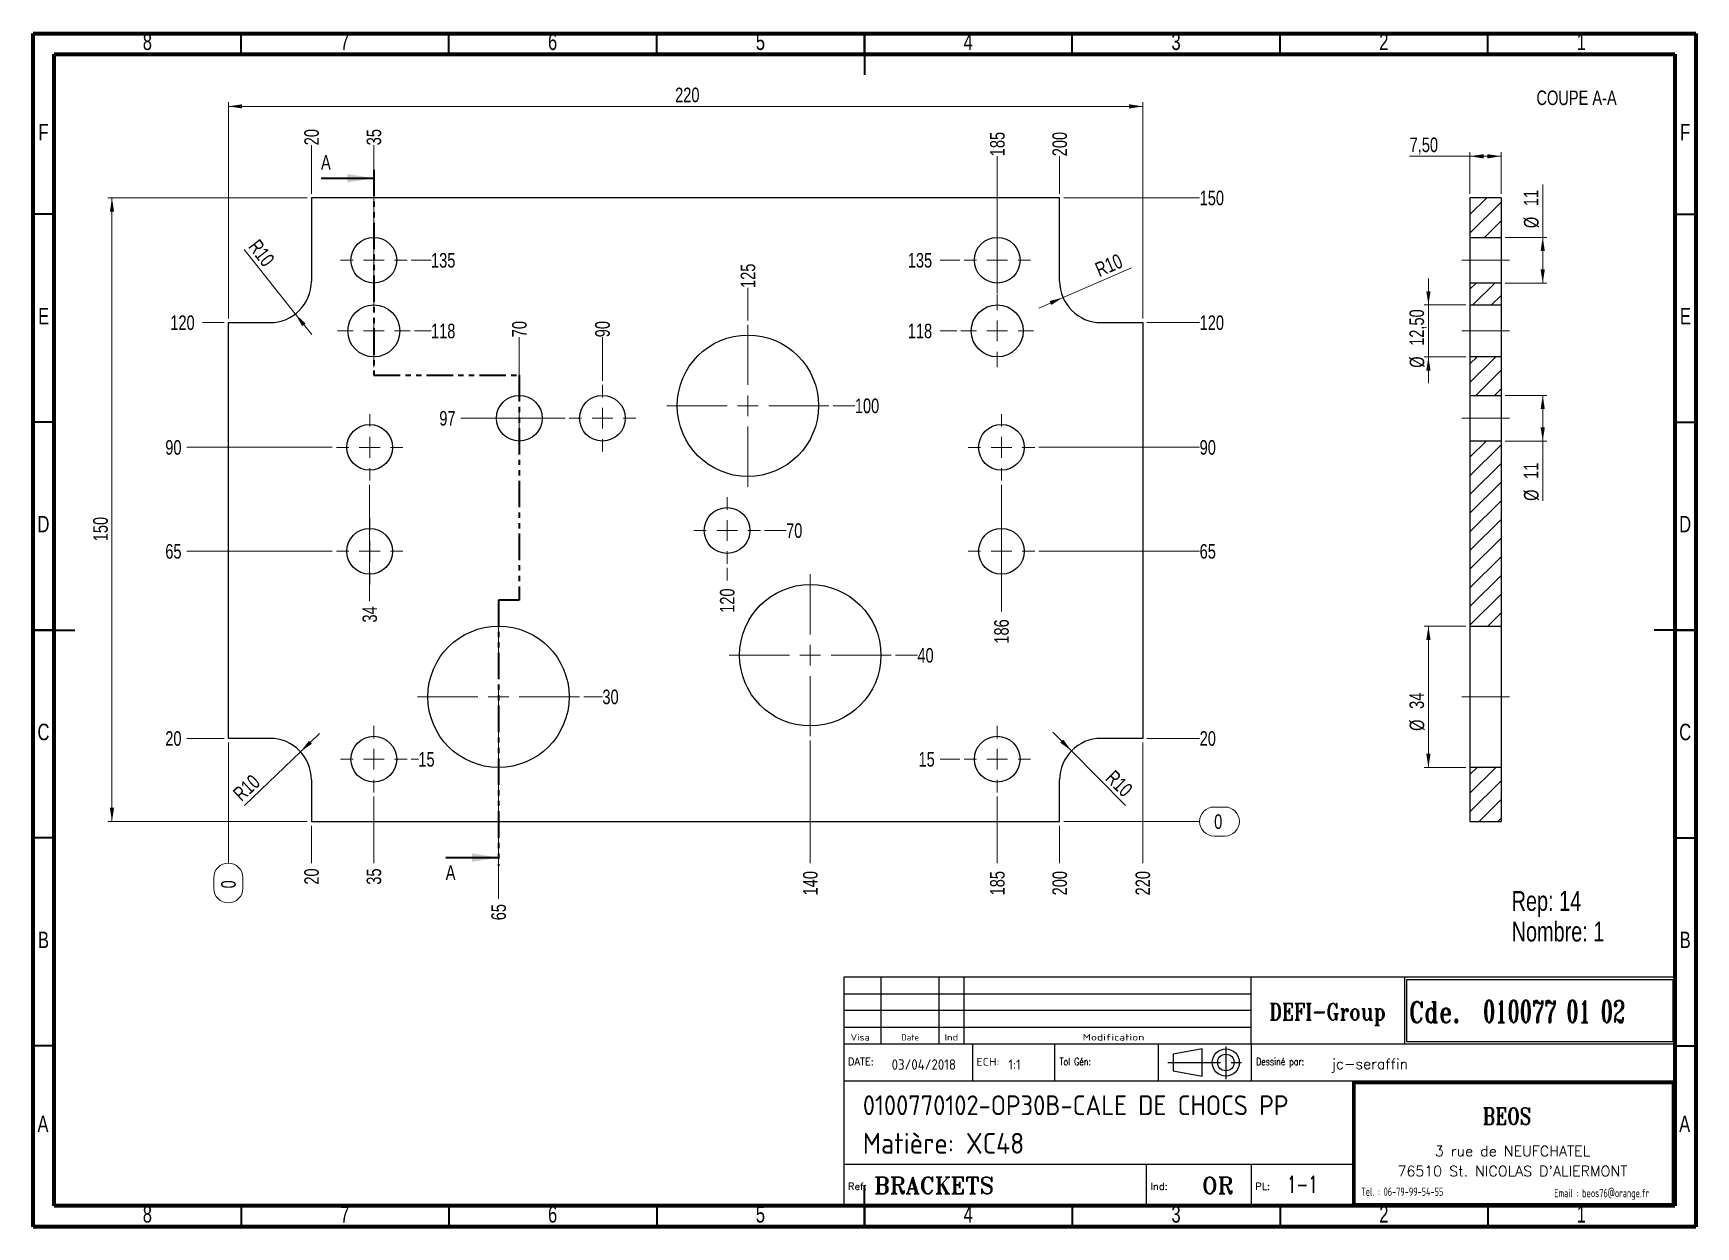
# Model space of a CAD drawing. Header units: millimetres. Extents: x 15 to 415, y 5 to 292.
import ezdxf

# ---------------------------------------------------------------- set-up
doc = ezdxf.new("R2010")
doc.units = ezdxf.units.MM
doc.linetypes.add('CENTERX2', pattern=[20.32, 12.7, -2.54, 2.54, -2.54])
doc.linetypes.add('PHANTOM', pattern=[12.7, 6.35, -1.27, 1.27, -1.27, 1.27, -1.27])
doc.layers.add('DIMENSIONS', color=176, linetype='Continuous')
doc.styles.add('SLDTEXTSTYLE0', font='TXT', dxfattribs={"width": 0.75})
doc.styles.add('SLDTEXTSTYLE1', font='ISOCP')
doc.styles.add('SLDTEXTSTYLE10', font='ISOCP', dxfattribs={"width": 1.147311})
doc.styles.add('SLDTEXTSTYLE11', font='ISOCP', dxfattribs={"width": 1.385904})
doc.styles.add('SLDTEXTSTYLE12', font='ISOCP', dxfattribs={"width": 1.246461})
doc.styles.add('SLDTEXTSTYLE13', font='ROMAND')
doc.styles.add('SLDTEXTSTYLE2', font='ROMANT', dxfattribs={"width": 0.8})
doc.styles.add('SLDTEXTSTYLE3', font='ISOCP', dxfattribs={"width": 0.8})
doc.styles.add('SLDTEXTSTYLE4', font='ROMANS', dxfattribs={"width": 0.8})
doc.styles.add('SLDTEXTSTYLE5', font='ROMANT')
doc.styles.add('SLDTEXTSTYLE6', font='ROMANS')
doc.styles.add('SLDTEXTSTYLE7', font='ROMANT', dxfattribs={"width": 0.65})
doc.styles.add('SLDTEXTSTYLE8', font='ISOCP', dxfattribs={"width": 1.446157})
doc.styles.add('SLDTEXTSTYLE9', font='ISOCP', dxfattribs={"width": 1.294402})
doc.dimstyles.new('SLDDIMSTYLE0', dxfattribs={"dimtxt": 3.5, "dimasz": 3.302, "dimexe": 0, "dimexo": 0.0625, "dimgap": 0.875, "dimtad": 0, "dimtih": 1, "dimtoh": 1, "dimdec": 0, "dimrnd": 1e-09, "dimdsep": 46, "dimtxsty": 'SLDTEXTSTYLE0', "dimblk1": 'NONE', "dimblk2": 'NONE', "dimsah": 1, "dimcen": 0.09, "dimadec": 0, "dimazin": 2, "dimtfac": 1, "dimtdec": 0, "dimtofl": 0, "dimtmove": 0, "dimatfit": 3, "dimldrblk": 'NONE', "dimfxl": 1, "dimfrac": 2, "dimtolj": 1, "dimtzin": 12, "dimarcsym": 0})
doc.dimstyles.new('SLDDIMSTYLE1', dxfattribs={"dimtxt": 3.5, "dimasz": 3.302, "dimexe": 0, "dimexo": 0.0625, "dimgap": 0.875, "dimtad": 0, "dimtih": 1, "dimtoh": 1, "dimrnd": 1e-09, "dimzin": 12, "dimdsep": 46, "dimtxsty": 'SLDTEXTSTYLE0', "dimblk1": 'NONE', "dimblk2": 'NONE', "dimsah": 1, "dimcen": 0.09, "dimadec": 0, "dimazin": 3, "dimtfac": 1, "dimtofl": 0, "dimtmove": 0, "dimatfit": 3, "dimldrblk": 'NONE', "dimfxl": 1, "dimfrac": 2, "dimtolj": 1, "dimtzin": 12, "dimarcsym": 0})
doc.dimstyles.new('SLDDIMSTYLE2', dxfattribs={"dimtxt": 3.5, "dimasz": 3.302, "dimexe": 0, "dimexo": 0.0625, "dimgap": 0.875, "dimtad": 1, "dimrnd": 1e-09, "dimzin": 12, "dimdsep": 46, "dimtxsty": 'SLDTEXTSTYLE0', "dimsah": 1, "dimcen": 0.09, "dimadec": 0, "dimazin": 3, "dimtfac": 1, "dimtofl": 0, "dimtmove": 0, "dimatfit": 3, "dimfxl": 1, "dimfrac": 2, "dimtolj": 1, "dimtzin": 12, "dimarcsym": 0})
doc.dimstyles.new('SLDDIMSTYLE3', dxfattribs={"dimtxt": 3.5, "dimasz": 3.302, "dimexe": 0, "dimexo": 0.0625, "dimgap": 0.875, "dimtad": 1, "dimrnd": 1e-09, "dimzin": 12, "dimdsep": 46, "dimtxsty": 'SLDTEXTSTYLE0', "dimsah": 1, "dimcen": 0, "dimadec": 0, "dimazin": 3, "dimtfac": 1, "dimtofl": 0, "dimtmove": 1, "dimatfit": 3, "dimfxl": 1, "dimfrac": 2, "dimtolj": 1, "dimtzin": 12, "dimarcsym": 0})
doc.dimstyles.new('SLDDIMSTYLE4', dxfattribs={"dimtxt": 3.5, "dimasz": 3.302, "dimexe": 0, "dimexo": 0.0625, "dimgap": 0.875, "dimtad": 1, "dimrnd": 1e-09, "dimzin": 12, "dimdsep": 46, "dimtxsty": 'SLDTEXTSTYLE0', "dimsah": 1, "dimcen": 0.09, "dimadec": 0, "dimazin": 3, "dimtfac": 1, "dimtmove": 0, "dimatfit": 0, "dimfxl": 1, "dimfrac": 2, "dimtolj": 1, "dimtzin": 12, "dimarcsym": 0})

msp = doc.modelspace()

# ---------------------------------------------------------------- texts
at = {"color": 7, "linetype": 'Continuous', "lineweight": 0, "attachment_point": 2, "style": 'SLDTEXTSTYLE0'}
for s, insert, char_height in [('8', (42.46, 291.973), 3.969), ('6', (139.96, 291.973), 3.969), ('3', (289.96, 291.973), 3.969), ('2', (339.96, 291.973), 3.969), ('7', (89.96, 291.973), 3.969), ('5', (189.96, 291.973), 3.969), ('4', (239.96, 291.973), 3.969), ('1', (387.46, 291.973), 3.969), ('COUPE A-A', (386.329, 278.26), 3.5), ('F', (17.458, 270.223), 3.969), ('F', (412.458, 270.223), 3.969), ('E', (17.508, 225.973), 3.969), ('E', (412.508, 225.973), 3.969), ('D', (17.453, 175.973), 3.969), ('D', (412.453, 175.973), 3.969), ('C', (17.459, 125.973), 3.969), ('C', (412.459, 125.973), 3.969), ('B', (17.471, 75.973), 3.969), ('B', (412.471, 75.973), 3.969), ('A', (17.34, 31.723), 3.969), ('A', (412.34, 31.723), 3.969), ('8', (42.46, 9.973), 3.969), ('7', (89.96, 9.973), 3.969), ('6', (139.96, 9.973), 3.969), ('5', (189.96, 9.973), 3.969), ('4', (239.96, 9.973), 3.969), ('3', (289.96, 9.973), 3.969), ('2', (339.96, 9.973), 3.969), ('1', (387.46, 9.973), 3.969)]:
    msp.add_mtext(s, dxfattribs=dict(at, insert=insert, char_height=char_height))
at = {"color": 7, "linetype": 'Continuous', "char_height": 3.5, "attachment_point": 1, "style": 'SLDTEXTSTYLE0'}
for insert in [(84.244, 262.726), (114.244, 91.922)]:
    msp.add_mtext('A', dxfattribs=dict(at, insert=insert))
at = {"layer": 'DIMENSIONS'}
for s, insert, char_height, attachment_point, style in [('DEFI-Group', (326.42, 58.701), 4, 2, 'SLDTEXTSTYLE2'), ('Cde.', (346, 59.126), 5, 1, 'SLDTEXTSTYLE2'), ('010077 01 02', (363.81, 59.44), 5.29167, 1, 'SLDTEXTSTYLE7'), ('Visa', (211.655, 51.348), 1.5671, 1, 'SLDTEXTSTYLE12'), ('Date', (223.824, 51.283), 1.4924, 1, 'SLDTEXTSTYLE10'), ('Ind', (234.254, 51.283), 1.4924, 1, 'SLDTEXTSTYLE11'), ('Modification', (267.489, 51.348), 1.56705, 1, 'SLDTEXTSTYLE8'), ('DATE:', (211.034, 45.598), 1.7277, 1, 'SLDTEXTSTYLE6'), ('03/04/2018', (221.533, 45.253), 2.5, 1, 'SLDTEXTSTYLE1'), ('ECH:', (241.911, 45.56), 1.8141, 1, 'SLDTEXTSTYLE9'), ('1:1', (249.62, 45.24), 2.5, 1, 'SLDTEXTSTYLE1'), ('Tol Gén:', (261.952, 45.598), 1.7277, 1, 'SLDTEXTSTYLE4'), ('Dessiné par:', (309.221, 45.598), 1.72768, 1, 'SLDTEXTSTYLE4'), ('jc-seraffin', (327.355, 45.42), 2.5, 1, 'SLDTEXTSTYLE5'), ('0100770102-OP30B-CALE DE CHOCS PP', (214.603, 36.596), 4.7625, 1, 'SLDTEXTSTYLE1'), ('BEOS', (369.571, 33.595), 4, 2, 'SLDTEXTSTYLE2'), ('Matière: XC48', (214.603, 27.564), 5, 1, 'SLDTEXTSTYLE1'), ('3 rue de NEUFCHATEL', (370.909, 24.448), 2.5, 2, 'SLDTEXTSTYLE13'), ('BRACKETS', (217.337, 16.951), 4, 1, 'SLDTEXTSTYLE5'), ('OR', (296.194, 16.951), 4, 1, 'SLDTEXTSTYLE5'), ('1-1', (316.651, 17.173), 4, 1, 'SLDTEXTSTYLE7'), ("76510 St. NICOLAS D'ALIERMONT", (370.903, 19.623), 2.5, 2, 'SLDTEXTSTYLE13'), ('Ref:', (211.034, 15.598), 1.7277, 1, 'SLDTEXTSTYLE6'), ('Ind:', (283.826, 15.598), 1.7277, 1, 'SLDTEXTSTYLE6'), ('PL:', (309.034, 15.598), 1.7277, 1, 'SLDTEXTSTYLE6'), ('Tel. : 06-79-99-54-55', (344.36, 14.429), 2, 2, 'SLDTEXTSTYLE3'), ('Email : beos76@orange.fr', (392.372, 14.097), 2, 2, 'SLDTEXTSTYLE3')]:
    msp.add_mtext(s, dxfattribs=dict(at, insert=insert, char_height=char_height, attachment_point=attachment_point, style=style))

# ---------------------------------------------------------------- blocks, each defined once
blk = doc.blocks.new('SW_NOTE_0')
at = {"color": 0, "linetype": 'Continuous', "lineweight": 0, "char_height": 4.763, "attachment_point": 1, "style": 'SLDTEXTSTYLE0'}
for s, insert in [('Rep: 14', (0, 6.14)), ('Nombre: 1', (0, -1.21))]:
    blk.add_mtext(s, dxfattribs=dict(at, insert=insert))
blk = doc.blocks.new('_D')
at = {"color": 7, "linetype": 'Continuous', "lineweight": 18}
for p, q in [((61.94, 121.45), (61.94, 92.45)), ((58.46, 86.37), (58.46, 88.96)), ((65.43, 88.96), (65.43, 86.37))]:
    blk.add_line(p, q, dxfattribs=at)
for centre, start, end in [((61.94, 88.96), 0, 180), ((61.94, 86.37), 180, 0)]:
    blk.add_arc(centre, 3.49, start, end, dxfattribs=at)
at = {"color": 7, "linetype": 'Continuous', "lineweight": 18, "insert": (60.21, 86.37), "char_height": 3.5, "attachment_point": 1, "rotation": 90, "style": 'SLDTEXTSTYLE0'}
blk.add_mtext('0', dxfattribs=at)
blk = doc.blocks.new('_None')
blk = doc.blocks.new('_D_1')
at = {"color": 7, "linetype": 'Continuous', "lineweight": 18}
blk.add_line((81.94, 253.45), (81.94, 265.09), dxfattribs=at)
at = {"color": 7, "linetype": 'Continuous', "lineweight": 18, "insert": (80.21, 265.09), "char_height": 3.5, "attachment_point": 1, "rotation": 90, "style": 'SLDTEXTSTYLE0'}
blk.add_mtext('20', dxfattribs=at)
blk = doc.blocks.new('_D_2')
at = {"color": 7, "linetype": 'Continuous', "lineweight": 18}
blk.add_line((81.94, 101.45), (81.94, 92.45), dxfattribs=at)
at = {"color": 7, "linetype": 'Continuous', "lineweight": 18, "insert": (80.21, 87.27), "char_height": 3.5, "attachment_point": 1, "rotation": 90, "style": 'SLDTEXTSTYLE0'}
blk.add_mtext('20', dxfattribs=at)
blk = doc.blocks.new('_D_3')
at = {"color": 7, "linetype": 'Continuous', "lineweight": 18}
blk.add_line((95.94, 183.45), (95.94, 155.47), dxfattribs=at)
at = {"color": 7, "linetype": 'Continuous', "lineweight": 18, "insert": (94.21, 150.3), "char_height": 3.5, "attachment_point": 1, "rotation": 90, "style": 'SLDTEXTSTYLE0'}
blk.add_mtext('34', dxfattribs=at)
blk = doc.blocks.new('_D_4')
at = {"color": 7, "linetype": 'Continuous', "lineweight": 18}
blk.add_line((96.94, 108.45), (96.94, 92.45), dxfattribs=at)
at = {"color": 7, "linetype": 'Continuous', "lineweight": 18, "insert": (95.21, 87.27), "char_height": 3.5, "attachment_point": 1, "rotation": 90, "style": 'SLDTEXTSTYLE0'}
blk.add_mtext('35', dxfattribs=at)
blk = doc.blocks.new('_D_5')
at = {"color": 7, "linetype": 'Continuous', "lineweight": 18}
blk.add_line((96.94, 230.2), (96.94, 265.09), dxfattribs=at)
at = {"color": 7, "linetype": 'Continuous', "lineweight": 18, "insert": (95.21, 265.09), "char_height": 3.5, "attachment_point": 1, "rotation": 90, "style": 'SLDTEXTSTYLE0'}
blk.add_mtext('35', dxfattribs=at)
blk = doc.blocks.new('_D_6')
at = {"color": 7, "linetype": 'Continuous', "lineweight": 18}
blk.add_line((126.94, 111.95), (126.94, 83.87), dxfattribs=at)
at = {"color": 7, "linetype": 'Continuous', "lineweight": 18, "insert": (125.21, 78.7), "char_height": 3.5, "attachment_point": 1, "rotation": 90, "style": 'SLDTEXTSTYLE0'}
blk.add_mtext('65', dxfattribs=at)
blk = doc.blocks.new('_D_7')
at = {"color": 7, "linetype": 'Continuous', "lineweight": 18}
blk.add_line((131.94, 208.45), (131.94, 218.92), dxfattribs=at)
at = {"color": 7, "linetype": 'Continuous', "lineweight": 18, "insert": (130.21, 218.92), "char_height": 3.5, "attachment_point": 1, "rotation": 90, "style": 'SLDTEXTSTYLE0'}
blk.add_mtext('70', dxfattribs=at)
blk = doc.blocks.new('_D_8')
at = {"color": 7, "linetype": 'Continuous', "lineweight": 18}
blk.add_line((151.94, 208.45), (151.94, 218.92), dxfattribs=at)
at = {"color": 7, "linetype": 'Continuous', "lineweight": 18, "insert": (150.21, 218.92), "char_height": 3.5, "attachment_point": 1, "rotation": 90, "style": 'SLDTEXTSTYLE0'}
blk.add_mtext('90', dxfattribs=at)
blk = doc.blocks.new('_D_9')
at = {"color": 7, "linetype": 'Continuous', "lineweight": 18}
blk.add_line((181.94, 163.45), (181.94, 160.41), dxfattribs=at)
at = {"color": 7, "linetype": 'Continuous', "lineweight": 18, "insert": (180.21, 152.65), "char_height": 3.5, "attachment_point": 1, "rotation": 90, "style": 'SLDTEXTSTYLE0'}
blk.add_mtext('120', dxfattribs=at)
blk = doc.blocks.new('_D_10')
at = {"color": 7, "linetype": 'Continuous', "lineweight": 18}
blk.add_line((186.94, 222.95), (186.94, 230.77), dxfattribs=at)
at = {"color": 7, "linetype": 'Continuous', "lineweight": 18, "insert": (185.21, 230.77), "char_height": 3.5, "attachment_point": 1, "rotation": 90, "style": 'SLDTEXTSTYLE0'}
blk.add_mtext('125', dxfattribs=at)
blk = doc.blocks.new('_D_11')
at = {"color": 7, "linetype": 'Continuous', "lineweight": 18}
blk.add_line((201.94, 121.95), (201.94, 92.45), dxfattribs=at)
at = {"color": 7, "linetype": 'Continuous', "lineweight": 18, "insert": (200.21, 84.69), "char_height": 3.5, "attachment_point": 1, "rotation": 90, "style": 'SLDTEXTSTYLE0'}
blk.add_mtext('140', dxfattribs=at)
blk = doc.blocks.new('_D_12')
at = {"color": 7, "linetype": 'Continuous', "lineweight": 18}
blk.add_line((246.94, 108.45), (246.94, 92.45), dxfattribs=at)
at = {"color": 7, "linetype": 'Continuous', "lineweight": 18, "insert": (245.21, 84.69), "char_height": 3.5, "attachment_point": 1, "rotation": 90, "style": 'SLDTEXTSTYLE0'}
blk.add_mtext('185', dxfattribs=at)
blk = doc.blocks.new('_D_13')
at = {"color": 7, "linetype": 'Continuous', "lineweight": 18}
blk.add_line((246.94, 230.2), (246.94, 262.45), dxfattribs=at)
at = {"color": 7, "linetype": 'Continuous', "lineweight": 18, "insert": (245.21, 262.45), "char_height": 3.5, "attachment_point": 1, "rotation": 90, "style": 'SLDTEXTSTYLE0'}
blk.add_mtext('185', dxfattribs=at)
blk = doc.blocks.new('_D_14')
at = {"color": 7, "linetype": 'Continuous', "lineweight": 18}
blk.add_line((247.94, 183.45), (247.94, 153), dxfattribs=at)
at = {"color": 7, "linetype": 'Continuous', "lineweight": 18, "insert": (246.21, 145.24), "char_height": 3.5, "attachment_point": 1, "rotation": 90, "style": 'SLDTEXTSTYLE0'}
blk.add_mtext('186', dxfattribs=at)
blk = doc.blocks.new('_D_15')
at = {"color": 7, "linetype": 'Continuous', "lineweight": 18}
blk.add_line((261.94, 101.45), (261.94, 92.45), dxfattribs=at)
at = {"color": 7, "linetype": 'Continuous', "lineweight": 18, "insert": (260.21, 84.69), "char_height": 3.5, "attachment_point": 1, "rotation": 90, "style": 'SLDTEXTSTYLE0'}
blk.add_mtext('200', dxfattribs=at)
blk = doc.blocks.new('_D_16')
at = {"color": 7, "linetype": 'Continuous', "lineweight": 18}
blk.add_line((261.94, 253.45), (261.94, 262.45), dxfattribs=at)
at = {"color": 7, "linetype": 'Continuous', "lineweight": 18, "insert": (260.21, 262.45), "char_height": 3.5, "attachment_point": 1, "rotation": 90, "style": 'SLDTEXTSTYLE0'}
blk.add_mtext('200', dxfattribs=at)
blk = doc.blocks.new('_D_17')
at = {"color": 7, "linetype": 'Continuous', "lineweight": 18}
blk.add_line((281.94, 121.45), (281.94, 92.45), dxfattribs=at)
at = {"color": 7, "linetype": 'Continuous', "lineweight": 18, "insert": (280.21, 84.69), "char_height": 3.5, "attachment_point": 1, "rotation": 90, "style": 'SLDTEXTSTYLE0'}
blk.add_mtext('220', dxfattribs=at)
blk = doc.blocks.new('_D_18')
at = {"color": 7, "linetype": 'Continuous', "lineweight": 18}
for p, q in [((299.13, 105.93), (301.71, 105.93)), ((262.94, 102.45), (295.64, 102.45)), ((301.71, 98.96), (299.13, 98.96))]:
    blk.add_line(p, q, dxfattribs=at)
for centre, start, end in [((299.13, 102.45), 90, 270), ((301.71, 102.45), 270, 90)]:
    blk.add_arc(centre, 3.49, start, end, dxfattribs=at)
at = {"color": 7, "linetype": 'Continuous', "lineweight": 18, "insert": (299.13, 104.18), "char_height": 3.5, "attachment_point": 1, "style": 'SLDTEXTSTYLE0'}
blk.add_mtext('0', dxfattribs=at)
blk = doc.blocks.new('_D_19')
at = {"color": 7, "linetype": 'Continuous', "lineweight": 18}
blk.add_line((105.94, 117.45), (107.66, 117.45), dxfattribs=at)
at = {"color": 7, "linetype": 'Continuous', "lineweight": 18, "insert": (107.66, 119.18), "char_height": 3.5, "attachment_point": 1, "style": 'SLDTEXTSTYLE0'}
blk.add_mtext('15', dxfattribs=at)
blk = doc.blocks.new('_D_20')
at = {"color": 7, "linetype": 'Continuous', "lineweight": 18}
blk.add_line((237.94, 117.45), (233.17, 117.45), dxfattribs=at)
at = {"color": 7, "linetype": 'Continuous', "lineweight": 18, "insert": (228, 119.18), "char_height": 3.5, "attachment_point": 1, "style": 'SLDTEXTSTYLE0'}
blk.add_mtext('15', dxfattribs=at)
blk = doc.blocks.new('_D_21')
at = {"color": 7, "linetype": 'Continuous', "lineweight": 18}
blk.add_line((147.44, 132.45), (151.94, 132.45), dxfattribs=at)
at = {"color": 7, "linetype": 'Continuous', "lineweight": 18, "insert": (151.94, 134.18), "char_height": 3.5, "attachment_point": 1, "style": 'SLDTEXTSTYLE0'}
blk.add_mtext('30', dxfattribs=at)
blk = doc.blocks.new('_D_22')
at = {"color": 7, "linetype": 'Continuous', "lineweight": 18}
blk.add_line((60.94, 122.45), (51.94, 122.45), dxfattribs=at)
at = {"color": 7, "linetype": 'Continuous', "lineweight": 18, "insert": (46.77, 124.18), "char_height": 3.5, "attachment_point": 1, "style": 'SLDTEXTSTYLE0'}
blk.add_mtext('20', dxfattribs=at)
blk = doc.blocks.new('_D_23')
at = {"color": 7, "linetype": 'Continuous', "lineweight": 18}
blk.add_line((282.94, 122.45), (295.64, 122.45), dxfattribs=at)
at = {"color": 7, "linetype": 'Continuous', "lineweight": 18, "insert": (295.64, 124.18), "char_height": 3.5, "attachment_point": 1, "style": 'SLDTEXTSTYLE0'}
blk.add_mtext('20', dxfattribs=at)
blk = doc.blocks.new('_D_24')
at = {"color": 7, "linetype": 'Continuous', "lineweight": 18}
blk.add_line((222.44, 142.45), (227.74, 142.45), dxfattribs=at)
at = {"color": 7, "linetype": 'Continuous', "lineweight": 18, "insert": (227.74, 144.18), "char_height": 3.5, "attachment_point": 1, "style": 'SLDTEXTSTYLE0'}
blk.add_mtext('40', dxfattribs=at)
blk = doc.blocks.new('_D_25')
at = {"color": 7, "linetype": 'Continuous', "lineweight": 18}
blk.add_line((86.94, 167.45), (51.94, 167.45), dxfattribs=at)
at = {"color": 7, "linetype": 'Continuous', "lineweight": 18, "insert": (46.77, 169.18), "char_height": 3.5, "attachment_point": 1, "style": 'SLDTEXTSTYLE0'}
blk.add_mtext('65', dxfattribs=at)
blk = doc.blocks.new('_D_26')
at = {"color": 7, "linetype": 'Continuous', "lineweight": 18}
blk.add_line((256.94, 167.45), (295.64, 167.45), dxfattribs=at)
at = {"color": 7, "linetype": 'Continuous', "lineweight": 18, "insert": (295.64, 169.18), "char_height": 3.5, "attachment_point": 1, "style": 'SLDTEXTSTYLE0'}
blk.add_mtext('65', dxfattribs=at)
blk = doc.blocks.new('_D_27')
at = {"color": 7, "linetype": 'Continuous', "lineweight": 18}
blk.add_line((190.94, 172.45), (196.14, 172.45), dxfattribs=at)
at = {"color": 7, "linetype": 'Continuous', "lineweight": 18, "insert": (196.14, 174.18), "char_height": 3.5, "attachment_point": 1, "style": 'SLDTEXTSTYLE0'}
blk.add_mtext('70', dxfattribs=at)
blk = doc.blocks.new('_D_28')
at = {"color": 7, "linetype": 'Continuous', "lineweight": 18}
blk.add_line((86.94, 192.45), (51.94, 192.45), dxfattribs=at)
at = {"color": 7, "linetype": 'Continuous', "lineweight": 18, "insert": (46.77, 194.18), "char_height": 3.5, "attachment_point": 1, "style": 'SLDTEXTSTYLE0'}
blk.add_mtext('90', dxfattribs=at)
blk = doc.blocks.new('_D_29')
at = {"color": 7, "linetype": 'Continuous', "lineweight": 18}
blk.add_line((256.94, 192.45), (295.64, 192.45), dxfattribs=at)
at = {"color": 7, "linetype": 'Continuous', "lineweight": 18, "insert": (295.64, 194.18), "char_height": 3.5, "attachment_point": 1, "style": 'SLDTEXTSTYLE0'}
blk.add_mtext('90', dxfattribs=at)
blk = doc.blocks.new('_D_30')
at = {"color": 7, "linetype": 'Continuous', "lineweight": 18}
blk.add_line((142.94, 199.45), (117.87, 199.45), dxfattribs=at)
at = {"color": 7, "linetype": 'Continuous', "lineweight": 18, "insert": (112.7, 201.18), "char_height": 3.5, "attachment_point": 1, "style": 'SLDTEXTSTYLE0'}
blk.add_mtext('97', dxfattribs=at)
blk = doc.blocks.new('_D_31')
at = {"color": 7, "linetype": 'Continuous', "lineweight": 18}
blk.add_line((207.44, 202.45), (212.68, 202.45), dxfattribs=at)
at = {"color": 7, "linetype": 'Continuous', "lineweight": 18, "insert": (212.68, 204.18), "char_height": 3.5, "attachment_point": 1, "style": 'SLDTEXTSTYLE0'}
blk.add_mtext('100', dxfattribs=at)
blk = doc.blocks.new('_D_32')
at = {"color": 7, "linetype": 'Continuous', "lineweight": 18}
blk.add_line((106.69, 220.45), (110.71, 220.45), dxfattribs=at)
at = {"color": 7, "linetype": 'Continuous', "lineweight": 18, "insert": (110.71, 222.18), "char_height": 3.5, "attachment_point": 1, "style": 'SLDTEXTSTYLE0'}
blk.add_mtext('118', dxfattribs=at)
blk = doc.blocks.new('_D_33')
at = {"color": 7, "linetype": 'Continuous', "lineweight": 18}
blk.add_line((237.19, 220.45), (233.17, 220.45), dxfattribs=at)
at = {"color": 7, "linetype": 'Continuous', "lineweight": 18, "insert": (225.42, 222.18), "char_height": 3.5, "attachment_point": 1, "style": 'SLDTEXTSTYLE0'}
blk.add_mtext('118', dxfattribs=at)
blk = doc.blocks.new('_D_34')
at = {"color": 7, "linetype": 'Continuous', "lineweight": 18}
blk.add_line((282.94, 222.45), (295.64, 222.45), dxfattribs=at)
at = {"color": 7, "linetype": 'Continuous', "lineweight": 18, "insert": (295.64, 224.18), "char_height": 3.5, "attachment_point": 1, "style": 'SLDTEXTSTYLE0'}
blk.add_mtext('120', dxfattribs=at)
blk = doc.blocks.new('_D_35')
at = {"color": 7, "linetype": 'Continuous', "lineweight": 18}
blk.add_line((60.94, 222.45), (55.73, 222.45), dxfattribs=at)
at = {"color": 7, "linetype": 'Continuous', "lineweight": 18, "insert": (47.98, 224.18), "char_height": 3.5, "attachment_point": 1, "style": 'SLDTEXTSTYLE0'}
blk.add_mtext('120', dxfattribs=at)
blk = doc.blocks.new('_D_36')
at = {"color": 7, "linetype": 'Continuous', "lineweight": 18}
blk.add_line((105.94, 237.45), (110.71, 237.45), dxfattribs=at)
at = {"color": 7, "linetype": 'Continuous', "lineweight": 18, "insert": (110.71, 239.18), "char_height": 3.5, "attachment_point": 1, "style": 'SLDTEXTSTYLE0'}
blk.add_mtext('135', dxfattribs=at)
blk = doc.blocks.new('_D_37')
at = {"color": 7, "linetype": 'Continuous', "lineweight": 18}
blk.add_line((237.94, 237.45), (233.17, 237.45), dxfattribs=at)
at = {"color": 7, "linetype": 'Continuous', "lineweight": 18, "insert": (225.42, 239.18), "char_height": 3.5, "attachment_point": 1, "style": 'SLDTEXTSTYLE0'}
blk.add_mtext('135', dxfattribs=at)
blk = doc.blocks.new('_D_38')
at = {"color": 7, "linetype": 'Continuous', "lineweight": 18}
blk.add_line((262.94, 252.45), (295.64, 252.45), dxfattribs=at)
at = {"color": 7, "linetype": 'Continuous', "lineweight": 18, "insert": (295.64, 254.18), "char_height": 3.5, "attachment_point": 1, "style": 'SLDTEXTSTYLE0'}
blk.add_mtext('150', dxfattribs=at)
blk = doc.blocks.new('_D_39')
at = {"color": 7, "linetype": 'Continuous', "lineweight": 18}
for p, q in [((61.94, 223.45), (61.94, 275.45)), ((61.94, 274.45), (281.94, 274.45)), ((281.94, 223.45), (281.94, 275.45))]:
    blk.add_line(p, q, dxfattribs=at)
for points in [[(61.94, 274.45), (65.25, 273.94), (65.25, 274.95)], [(281.94, 274.45), (278.64, 274.95), (278.64, 273.94)]]:
    blk.add_solid(points, dxfattribs=at)
at = {"color": 7, "linetype": 'Continuous', "lineweight": 18, "insert": (169.44, 278.96), "char_height": 3.5, "attachment_point": 1, "style": 'SLDTEXTSTYLE0'}
blk.add_mtext('220', dxfattribs=at)
blk = doc.blocks.new('_D_40')
at = {"color": 7, "linetype": 'Continuous', "lineweight": 18}
for p, q in [((80.94, 252.45), (32.94, 252.45)), ((33.94, 252.45), (33.94, 102.45)), ((80.94, 102.45), (32.94, 102.45))]:
    blk.add_line(p, q, dxfattribs=at)
for points in [[(33.94, 252.45), (33.44, 249.14), (34.45, 249.14)], [(33.94, 102.45), (34.45, 105.75), (33.44, 105.75)]]:
    blk.add_solid(points, dxfattribs=at)
at = {"color": 7, "linetype": 'Continuous', "lineweight": 18, "insert": (29.43, 169.86), "char_height": 3.5, "attachment_point": 1, "rotation": 90, "style": 'SLDTEXTSTYLE0'}
blk.add_mtext('150', dxfattribs=at)
blk = doc.blocks.new('_D_41')
at = {"color": 7, "linetype": 'Continuous', "lineweight": 18}
for q in [(65.78, 240.05), (81.99, 219.55)]:
    blk.add_line((78.05, 224.53), q, dxfattribs=at)
blk.add_solid([(78.05, 224.53), (79.7, 221.62), (80.5, 222.25)], dxfattribs=at)
at = {"color": 7, "linetype": 'Continuous', "lineweight": 18, "insert": (69.35, 242.8), "char_height": 3.5, "attachment_point": 1, "rotation": 307.6542, "style": 'SLDTEXTSTYLE0'}
blk.add_mtext('R10', dxfattribs=at)
blk = doc.blocks.new('_D_42')
at = {"color": 7, "linetype": 'Continuous', "lineweight": 18}
for q in [(83.88, 123.62), (65.81, 106.34)]:
    blk.add_line((79.29, 119.23), q, dxfattribs=at)
blk.add_solid([(79.29, 119.23), (82.03, 121.14), (81.33, 121.88)], dxfattribs=at)
at = {"color": 7, "linetype": 'Continuous', "lineweight": 18, "insert": (62.75, 109.66), "char_height": 3.5, "attachment_point": 1, "rotation": 42.7141, "style": 'SLDTEXTSTYLE0'}
blk.add_mtext('R10', dxfattribs=at)
blk = doc.blocks.new('_D_43')
at = {"color": 7, "linetype": 'Continuous', "lineweight": 18}
for q in [(279.26, 235.61), (256.94, 225.95)]:
    blk.add_line((262.77, 228.47), q, dxfattribs=at)
blk.add_solid([(262.77, 228.47), (259.54, 227.63), (259.94, 226.69)], dxfattribs=at)
at = {"color": 7, "linetype": 'Continuous', "lineweight": 18, "insert": (270.12, 236.57), "char_height": 3.5, "attachment_point": 1, "rotation": 23.4135, "style": 'SLDTEXTSTYLE0'}
blk.add_mtext('R10', dxfattribs=at)
blk = doc.blocks.new('_D_44')
at = {"color": 7, "linetype": 'Continuous', "lineweight": 18}
for q in [(260.33, 123.96), (277.77, 106.28)]:
    blk.add_line((264.79, 119.44), q, dxfattribs=at)
blk.add_solid([(264.79, 119.44), (262.84, 122.14), (262.11, 121.43)], dxfattribs=at)
at = {"color": 7, "linetype": 'Continuous', "lineweight": 18, "insert": (275.2, 115.1), "char_height": 3.5, "attachment_point": 1, "rotation": 315.657, "style": 'SLDTEXTSTYLE0'}
blk.add_mtext('R10', dxfattribs=at)
blk = doc.blocks.new('SW_CENTERMARKSYMBOL_0')
at = {"color": 0, "linetype": 'Continuous', "lineweight": 0}
for p, q in [((0, 5), (0, 8)), ((-5, 0), (-8, 0)), ((0, 0), (-2.5, 0)), ((0, 0), (0, 2.5)), ((0, 0), (0, -2.5)), ((0, 0), (2.5, 0)), ((5, 0), (8, 0)), ((0, -5), (0, -8))]:
    blk.add_line(p, q, dxfattribs=at)
blk = doc.blocks.new('SW_CENTERMARKSYMBOL_1')
at = {"color": 0, "linetype": 'Continuous', "lineweight": 0}
for p, q in [((0, 5), (0, 8)), ((-5, 0), (-8, 0)), ((0, 0), (-2.5, 0)), ((0, 0), (0, 2.5)), ((0, 0), (0, -2.5)), ((0, 0), (2.5, 0)), ((5, 0), (8, 0)), ((0, -5), (0, -8))]:
    blk.add_line(p, q, dxfattribs=at)
blk = doc.blocks.new('SW_CENTERMARKSYMBOL_2')
at = {"color": 0, "linetype": 'Continuous', "lineweight": 0}
for p, q in [((0, 5), (0, 8)), ((-5, 0), (-8, 0)), ((0, 0), (-2.5, 0)), ((0, 0), (0, 2.5)), ((0, 0), (0, -2.5)), ((0, 0), (2.5, 0)), ((5, 0), (8, 0)), ((0, -5), (0, -8))]:
    blk.add_line(p, q, dxfattribs=at)
blk = doc.blocks.new('SW_CENTERMARKSYMBOL_3')
at = {"color": 0, "linetype": 'Continuous', "lineweight": 0}
for p, q in [((0, 5), (0, 8)), ((-5, 0), (-8, 0)), ((0, 0), (-2.5, 0)), ((0, 0), (0, 2.5)), ((0, 0), (0, -2.5)), ((0, 0), (2.5, 0)), ((5, 0), (8, 0)), ((0, -5), (0, -8))]:
    blk.add_line(p, q, dxfattribs=at)
blk = doc.blocks.new('SW_CENTERMARKSYMBOL_4')
at = {"color": 0, "linetype": 'Continuous', "lineweight": 0}
for p, q in [((0, 5), (0, 8)), ((-5, 0), (-8, 0)), ((0, 0), (-2.5, 0)), ((0, 0), (0, 2.5)), ((0, 0), (0, -2.5)), ((0, 0), (2.5, 0)), ((5, 0), (8, 0)), ((0, -5), (0, -8))]:
    blk.add_line(p, q, dxfattribs=at)
blk = doc.blocks.new('SW_CENTERMARKSYMBOL_5')
at = {"color": 0, "linetype": 'Continuous', "lineweight": 0}
for p, q in [((0, 5), (0, 8)), ((-5, 0), (-8, 0)), ((0, 0), (-2.5, 0)), ((0, 0), (0, 2.5)), ((0, 0), (0, -2.5)), ((0, 0), (2.5, 0)), ((5, 0), (8, 0)), ((0, -5), (0, -8))]:
    blk.add_line(p, q, dxfattribs=at)
blk = doc.blocks.new('SW_CENTERMARKSYMBOL_6')
at = {"color": 0, "linetype": 'Continuous', "lineweight": 0}
for p, q in [((0, 5), (0, 8)), ((-5, 0), (-8, 0)), ((0, 0), (-2.5, 0)), ((0, 0), (0, 2.5)), ((0, 0), (0, -2.5)), ((0, 0), (2.5, 0)), ((5, 0), (8, 0)), ((0, -5), (0, -8))]:
    blk.add_line(p, q, dxfattribs=at)
blk = doc.blocks.new('SW_CENTERMARKSYMBOL_7')
at = {"color": 0, "linetype": 'Continuous', "lineweight": 0}
for p, q in [((0, 5), (0, 8)), ((-5, 0), (-8, 0)), ((0, 0), (-2.5, 0)), ((0, 0), (0, 2.5)), ((0, 0), (0, -2.5)), ((0, 0), (2.5, 0)), ((5, 0), (8, 0)), ((0, -5), (0, -8))]:
    blk.add_line(p, q, dxfattribs=at)
blk = doc.blocks.new('SW_CENTERMARKSYMBOL_8')
at = {"color": 0, "linetype": 'Continuous', "lineweight": 0}
for p, q in [((0, 5), (0, 8)), ((-5, 0), (-8, 0)), ((0, 0), (-2.5, 0)), ((0, 0), (0, 2.5)), ((0, 0), (0, -2.5)), ((0, 0), (2.5, 0)), ((5, 0), (8, 0)), ((0, -5), (0, -8))]:
    blk.add_line(p, q, dxfattribs=at)
blk = doc.blocks.new('SW_CENTERMARKSYMBOL_9')
at = {"color": 0, "linetype": 'Continuous', "lineweight": 0}
for p, q in [((0, 5), (0, 8.75)), ((-5, 0), (-8.75, 0)), ((0, 0), (-2.5, 0)), ((0, 0), (0, 2.5)), ((0, 0), (0, -2.5)), ((0, 0), (2.5, 0)), ((5, 0), (8.75, 0)), ((0, -5), (0, -8.75))]:
    blk.add_line(p, q, dxfattribs=at)
blk = doc.blocks.new('SW_CENTERMARKSYMBOL_10')
at = {"color": 0, "linetype": 'Continuous', "lineweight": 0}
for p, q in [((0, 5), (0, 8)), ((-5, 0), (-8, 0)), ((0, 0), (-2.5, 0)), ((0, 0), (0, 2.5)), ((0, 0), (0, -2.5)), ((0, 0), (2.5, 0)), ((5, 0), (8, 0)), ((0, -5), (0, -8))]:
    blk.add_line(p, q, dxfattribs=at)
blk = doc.blocks.new('SW_CENTERMARKSYMBOL_11')
at = {"color": 0, "linetype": 'Continuous', "lineweight": 0}
for p, q in [((0, 5), (0, 8.75)), ((-5, 0), (-8.75, 0)), ((0, 0), (-2.5, 0)), ((0, 0), (0, 2.5)), ((0, 0), (0, -2.5)), ((0, 0), (2.5, 0)), ((5, 0), (8.75, 0)), ((0, -5), (0, -8.75))]:
    blk.add_line(p, q, dxfattribs=at)
blk = doc.blocks.new('SW_CENTERMARKSYMBOL_12')
at = {"color": 0, "linetype": 'Continuous', "lineweight": 0}
for p, q in [((0, 5), (0, 8)), ((-5, 0), (-8, 0)), ((0, 0), (-2.5, 0)), ((0, 0), (0, 2.5)), ((0, 0), (0, -2.5)), ((0, 0), (2.5, 0)), ((5, 0), (8, 0)), ((0, -5), (0, -8))]:
    blk.add_line(p, q, dxfattribs=at)
blk = doc.blocks.new('SW_CENTERMARKSYMBOL_13')
at = {"color": 0, "linetype": 'Continuous', "lineweight": 0}
for p, q in [((0, 5), (0, 19.5)), ((-5, 0), (-19.5, 0)), ((0, 0), (-2.5, 0)), ((0, 0), (0, 2.5)), ((0, 0), (0, -2.5)), ((0, 0), (2.5, 0)), ((5, 0), (19.5, 0)), ((0, -5), (0, -19.5))]:
    blk.add_line(p, q, dxfattribs=at)
blk = doc.blocks.new('SW_CENTERMARKSYMBOL_14')
at = {"color": 0, "linetype": 'Continuous', "lineweight": 0}
for p, q in [((0, 5), (0, 19.5)), ((-5, 0), (-19.5, 0)), ((0, 0), (-2.5, 0)), ((0, 0), (0, 2.5)), ((0, 0), (0, -2.5)), ((0, 0), (2.5, 0)), ((5, 0), (19.5, 0)), ((0, -5), (0, -19.5))]:
    blk.add_line(p, q, dxfattribs=at)
blk = doc.blocks.new('SW_CENTERMARKSYMBOL_15')
at = {"color": 0, "linetype": 'Continuous', "lineweight": 0}
for p, q in [((0, 5), (0, 19.5)), ((-5, 0), (-19.5, 0)), ((0, 0), (-2.5, 0)), ((0, 0), (0, 2.5)), ((0, 0), (0, -2.5)), ((0, 0), (2.5, 0)), ((5, 0), (19.5, 0)), ((0, -5), (0, -19.5))]:
    blk.add_line(p, q, dxfattribs=at)
blk = doc.blocks.new('_D_45')
at = {"color": 7, "linetype": 'Continuous', "lineweight": 18}
for p, q in [((360.68, 262.45), (346.16, 262.45)), ((360.68, 253.45), (360.68, 263.45)), ((368.18, 262.45), (360.68, 262.45)), ((368.18, 253.45), (368.18, 263.45))]:
    blk.add_line(p, q, dxfattribs=at)
for points in [[(360.68, 262.45), (363.98, 261.94), (363.98, 262.95)], [(368.18, 262.45), (364.88, 262.95), (364.88, 261.94)]]:
    blk.add_solid(points, dxfattribs=at)
at = {"color": 7, "linetype": 'Continuous', "lineweight": 18, "insert": (346.16, 266.96), "char_height": 3.5, "attachment_point": 1, "style": 'SLDTEXTSTYLE0'}
blk.add_mtext('7,50', dxfattribs=at)
blk = doc.blocks.new('_D_46')
at = {"color": 7, "linetype": 'Continuous', "lineweight": 18}
for p, q in [((378.18, 242.95), (378.18, 255.62)), ((369.18, 242.95), (379.18, 242.95)), ((378.18, 242.95), (378.18, 231.95)), ((369.18, 231.95), (379.18, 231.95))]:
    blk.add_line(p, q, dxfattribs=at)
for points in [[(378.18, 242.95), (377.67, 239.64), (378.69, 239.64)], [(378.18, 231.95), (378.69, 235.25), (377.67, 235.25)]]:
    blk.add_solid(points, dxfattribs=at)
at = {"color": 7, "linetype": 'Continuous', "lineweight": 18, "char_height": 3.5, "attachment_point": 1, "rotation": 90, "style": 'SLDTEXTSTYLE0'}
for s, insert in [('11', (373.62, 250.45)), ('%%c', (373.67, 245.17))]:
    blk.add_mtext(s, dxfattribs=dict(at, insert=insert))
blk = doc.blocks.new('_D_47')
at = {"color": 7, "linetype": 'Continuous', "lineweight": 18}
for p, q in [((350.68, 226.7), (350.68, 233.05)), ((359.68, 226.7), (349.68, 226.7)), ((350.68, 226.7), (350.68, 214.2)), ((359.68, 214.2), (349.68, 214.2)), ((350.68, 214.2), (350.68, 207.85))]:
    blk.add_line(p, q, dxfattribs=at)
for points in [[(350.68, 226.7), (351.19, 230), (350.17, 230)], [(350.68, 214.2), (350.17, 210.89), (351.19, 210.89)]]:
    blk.add_solid(points, dxfattribs=at)
at = {"color": 7, "linetype": 'Continuous', "lineweight": 18, "char_height": 3.5, "attachment_point": 1, "rotation": 90, "style": 'SLDTEXTSTYLE0'}
for s, insert in [('12,50', (346.12, 216.86)), ('%%c', (346.17, 211.58))]:
    blk.add_mtext(s, dxfattribs=dict(at, insert=insert))
blk = doc.blocks.new('_D_48')
at = {"color": 7, "linetype": 'Continuous', "lineweight": 18}
for p, q in [((369.18, 204.95), (379.18, 204.95)), ((378.18, 204.95), (378.18, 193.95)), ((369.18, 193.95), (379.18, 193.95)), ((378.18, 193.95), (378.18, 179.57))]:
    blk.add_line(p, q, dxfattribs=at)
for points in [[(378.18, 204.95), (377.67, 201.64), (378.69, 201.64)], [(378.18, 193.95), (378.69, 197.25), (377.67, 197.25)]]:
    blk.add_solid(points, dxfattribs=at)
at = {"color": 7, "linetype": 'Continuous', "lineweight": 18, "char_height": 3.5, "attachment_point": 1, "rotation": 90, "style": 'SLDTEXTSTYLE0'}
for s, insert in [('11', (373.62, 184.85)), ('%%c', (373.67, 179.57))]:
    blk.add_mtext(s, dxfattribs=dict(at, insert=insert))
blk = doc.blocks.new('_D_49')
at = {"color": 7, "linetype": 'Continuous', "lineweight": 18}
for p, q in [((359.68, 149.45), (349.68, 149.45)), ((350.68, 149.45), (350.68, 115.45)), ((359.68, 115.45), (349.68, 115.45))]:
    blk.add_line(p, q, dxfattribs=at)
for points in [[(350.68, 149.45), (350.17, 146.14), (351.19, 146.14)], [(350.68, 115.45), (351.19, 118.75), (350.17, 118.75)]]:
    blk.add_solid(points, dxfattribs=at)
at = {"color": 7, "linetype": 'Continuous', "lineweight": 18, "char_height": 3.5, "attachment_point": 1, "rotation": 90, "style": 'SLDTEXTSTYLE0'}
for s, insert in [('34', (346.12, 129.53)), ('%%c', (346.17, 124.25))]:
    blk.add_mtext(s, dxfattribs=dict(at, insert=insert))

# ---------------------------------------------------------------- dimensions: what is measured, and where the dimension line sits
at = {"color": 7, "linetype": 'Continuous', "lineweight": 18}
for base, p1, p2, picture, middle in [((281.944, 274.446), (61.944, 222.446), (281.944, 222.446), '_D_39', (173.324, 274.446)), ((360.683, 262.446), (368.183, 252.446), (360.683, 252.446), '_D_45', (350.683, 262.446))]:
    dim = msp.add_linear_dim(base=base, p1=p1, p2=p2, dimstyle='SLDDIMSTYLE2', dxfattribs=at)
    dim.commit()
    dim.dimension.update_dxf_attribs({"geometry": picture, "text_midpoint": middle, "dimtype": 160})
for feature_location, offset, dtype, origin, dimstyle, picture, middle in [((246.944, 229.196), (0, 33.25), 1, (61.944, 122.446), 'SLDDIMSTYLE1', '_D_13', (246.944, 266.325)), ((261.944, 252.446), (0, 10), 1, (61.944, 122.446), 'SLDDIMSTYLE1', '_D_16', (261.944, 266.325)), ((81.944, 252.446), (0, 12.648), 1, (61.944, 122.446), 'SLDDIMSTYLE1', '_D_1', (81.944, 267.679)), ((96.944, 229.196), (0, 35.898), 1, (61.944, 122.446), 'SLDDIMSTYLE1', '_D_5', (96.944, 267.679)), ((261.944, 252.446), (33.694, 0), 0, (261.944, 102.446), 'SLDDIMSTYLE1', '_D_38', (299.518, 252.446)), ((186.944, 221.946), (0, 8.829), 1, (61.944, 122.446), 'SLDDIMSTYLE1', '_D_10', (186.944, 234.654)), ((104.944, 237.446), (5.77, 0), 0, (261.944, 102.446), 'SLDDIMSTYLE1', '_D_36', (114.594, 237.446)), ((238.944, 237.446), (-5.77, 0), 0, (261.944, 102.446), 'SLDDIMSTYLE1', '_D_37', (229.295, 237.446)), ((61.944, 222.446), (-6.21, 0), 0, (261.944, 102.446), 'SLDDIMSTYLE1', '_D_35', (51.855, 222.446)), ((131.944, 207.446), (0, 11.478), 1, (61.944, 122.446), 'SLDDIMSTYLE1', '_D_7', (131.944, 221.51)), ((151.944, 207.446), (0, 11.478), 1, (61.944, 122.446), 'SLDDIMSTYLE1', '_D_8', (151.944, 221.51)), ((281.944, 222.446), (13.694, 0), 0, (261.944, 102.446), 'SLDDIMSTYLE1', '_D_34', (299.518, 222.446)), ((105.694, 220.446), (5.02, 0), 0, (261.944, 102.446), 'SLDDIMSTYLE1', '_D_32', (114.594, 220.446)), ((238.194, 220.446), (-5.02, 0), 0, (261.944, 102.446), 'SLDDIMSTYLE1', '_D_33', (229.295, 220.446)), ((206.444, 202.446), (6.238, 0), 0, (261.944, 102.446), 'SLDDIMSTYLE1', '_D_31', (216.561, 202.446)), ((143.944, 199.446), (-26.07, 0), 0, (261.944, 102.446), 'SLDDIMSTYLE1', '_D_30', (115.288, 199.446)), ((87.944, 192.446), (-36, 0), 0, (261.944, 102.446), 'SLDDIMSTYLE1', '_D_28', (49.358, 192.446)), ((255.944, 192.446), (39.694, 0), 0, (261.944, 102.446), 'SLDDIMSTYLE1', '_D_29', (298.225, 192.446)), ((95.944, 184.446), (0, -28.974), 1, (61.944, 122.446), 'SLDDIMSTYLE1', '_D_3', (95.944, 152.886)), ((247.944, 184.446), (0, -31.443), 1, (61.944, 122.446), 'SLDDIMSTYLE1', '_D_14', (247.944, 149.124)), ((189.944, 172.446), (6.196, 0), 0, (261.944, 102.446), 'SLDDIMSTYLE1', '_D_27', (198.726, 172.446)), ((87.944, 167.446), (-36, 0), 0, (261.944, 102.446), 'SLDDIMSTYLE1', '_D_25', (49.358, 167.446)), ((255.944, 167.446), (39.694, 0), 0, (261.944, 102.446), 'SLDDIMSTYLE1', '_D_26', (298.225, 167.446)), ((181.944, 164.446), (0, -4.036), 1, (61.944, 122.446), 'SLDDIMSTYLE1', '_D_9', (181.944, 156.531)), ((221.444, 142.446), (6.298, 0), 0, (261.944, 102.446), 'SLDDIMSTYLE1', '_D_24', (230.329, 142.446)), ((146.444, 132.446), (5.5, 0), 0, (261.944, 102.446), 'SLDDIMSTYLE1', '_D_21', (154.53, 132.446)), ((61.944, 122.446), (-10, 0), 0, (261.944, 102.446), 'SLDDIMSTYLE1', '_D_22', (49.358, 122.446)), ((281.944, 122.446), (13.694, 0), 0, (261.944, 102.446), 'SLDDIMSTYLE1', '_D_23', (298.225, 122.446)), ((61.94436916, 122.445699351), (0, -30), 1, (61.94436916, 122.445699351), 'SLDDIMSTYLE0', '_D', (61.94436916, 87.663581448)), ((201.944, 122.946), (0, -30.5), 1, (61.944, 122.446), 'SLDDIMSTYLE1', '_D_11', (201.944, 88.567)), ((81.944, 102.446), (0, -10), 1, (61.944, 122.446), 'SLDDIMSTYLE1', '_D_2', (81.944, 89.86)), ((96.944, 109.446), (0, -17), 1, (61.944, 122.446), 'SLDDIMSTYLE1', '_D_4', (96.944, 89.86)), ((126.944, 112.946), (0, -29.073), 1, (61.944, 122.446), 'SLDDIMSTYLE1', '_D_6', (126.944, 81.286)), ((246.944, 109.446), (0, -17), 1, (61.944, 122.446), 'SLDDIMSTYLE1', '_D_12', (246.944, 88.567)), ((261.944, 102.446), (0, -10), 1, (61.944, 122.446), 'SLDDIMSTYLE1', '_D_15', (261.944, 88.567)), ((281.944, 122.446), (0, -30), 1, (61.944, 122.446), 'SLDDIMSTYLE1', '_D_17', (281.944, 88.567)), ((104.944, 117.446), (2.713, 0), 0, (261.944, 102.446), 'SLDDIMSTYLE1', '_D_19', (110.244, 117.446)), ((238.944, 117.446), (-5.77, 0), 0, (261.944, 102.446), 'SLDDIMSTYLE1', '_D_20', (230.588, 117.446)), ((261.94436916, 102.445699351), (33.694327628, 0), 0, (261.94436916, 102.445699351), 'SLDDIMSTYLE0', '_D_18', (300.420814692, 102.445699351))]:
    dim = msp.add_ordinate_dim(feature_location=feature_location, offset=offset, dtype=dtype, origin=origin, dimstyle=dimstyle, dxfattribs=at)
    dim.commit()
    dim.dimension.update_dxf_attribs({"geometry": picture, "text_midpoint": middle})
dim = msp.add_linear_dim(base=(33.944, 102.446), p1=(81.944, 252.446), p2=(81.944, 102.446), angle=90, dimstyle='SLDDIMSTYLE2', dxfattribs=at)
dim.commit()
dim.dimension.update_dxf_attribs({"geometry": '_D_40', "text_midpoint": (33.944, 173.742), "dimtype": 160})
for base, p1, p2, dimstyle, picture, middle in [((378.183, 231.946), (368.183, 242.946), (368.183, 231.946), 'SLDDIMSTYLE2', '_D_46', (378.183, 250.398)), ((350.683, 214.196), (360.683, 226.696), (360.683, 214.196), 'SLDDIMSTYLE4', '_D_47', (350.683, 220.04)), ((378.183, 193.946), (368.183, 204.946), (368.183, 193.946), 'SLDDIMSTYLE2', '_D_48', (378.183, 184.793)), ((350.683, 115.446), (360.683, 149.446), (360.683, 115.446), 'SLDDIMSTYLE2', '_D_49', (350.683, 129.479))]:
    dim = msp.add_linear_dim(base=base, p1=p1, p2=p2, angle=90, text='%%c<>', dimstyle=dimstyle, dxfattribs=at)
    dim.commit()
    dim.dimension.update_dxf_attribs({"geometry": picture, "text_midpoint": middle, "dimtype": 160})
for center, mpoint, picture, middle in [((71.944, 232.446), (78.053, 224.529), '_D_41', (68.086, 237.446)), ((271.944, 232.446), (262.768, 228.472), '_D_43', (275.589, 234.024)), ((71.944, 112.446), (79.292, 119.229), '_D_42', (68.086, 108.884)), ((271.944, 112.446), (264.793, 119.435), '_D_44', (275.589, 108.884))]:
    dim = msp.add_radius_dim(center=center, mpoint=mpoint, dimstyle='SLDDIMSTYLE3', dxfattribs=at)
    dim.commit()
    dim.dimension.update_dxf_attribs({"geometry": picture, "text_midpoint": middle, "dimtype": 164})

# ---------------------------------------------------------------- hatches: boundary and pattern name
at = {"linetype": 'Continuous', "lineweight": 18}
h = msp.add_hatch(dxfattribs=at)
h.set_pattern_fill('ANSI31', style=0)
h.paths.add_polyline_path([(368.183, 242.946), (368.183, 252.446), (360.683, 252.446), (360.683, 242.946)], flags=0)
h = msp.add_hatch(dxfattribs=at)
h.set_pattern_fill('ANSI31', style=0)
h.paths.add_polyline_path([(368.183, 226.696), (368.183, 231.946), (360.683, 231.946), (360.683, 226.696)], flags=0)
h = msp.add_hatch(dxfattribs=at)
h.set_pattern_fill('ANSI31', style=0)
h.paths.add_polyline_path([(368.183, 204.946), (368.183, 214.196), (360.683, 214.196), (360.683, 204.946)], flags=0)
h = msp.add_hatch(dxfattribs=at)
h.set_pattern_fill('ANSI31', style=0)
h.paths.add_polyline_path([(368.183, 149.446), (368.183, 193.946), (360.683, 193.946), (360.683, 149.446)], flags=0)
h = msp.add_hatch(dxfattribs=at)
h.set_pattern_fill('ANSI31', style=0)
h.paths.add_polyline_path([(360.683, 115.446), (360.683, 102.446), (368.183, 102.446), (368.183, 115.446)], flags=0)

# ---------------------------------------------------------------- linework, layer by layer
at = {"color": 7, "linetype": 'Continuous', "lineweight": 70}
for p, q in [((15, 5), (15, 292)), ((15, 292), (415, 292)), ((415, 292), (415, 5)), ((20, 10), (20, 287)), ((20, 287), (410, 287)), ((410, 287), (410, 10)), ((410, 10), (20, 10)), ((415, 5), (15, 5))]:
    msp.add_line(p, q, dxfattribs=at)
at = {"color": 7, "linetype": 'Continuous', "lineweight": 35}
for p, q in [((65, 287), (65, 292)), ((115, 287), (115, 292)), ((165, 287), (165, 292)), ((215, 292), (215, 282)), ((215, 287), (215, 292)), ((265, 287), (265, 292)), ((315, 287), (315, 292)), ((365, 287), (365, 292)), ((84.244, 257.168), (96.944, 257.168)), ((20, 248.5), (15, 248.5)), ((410, 248.5), (415, 248.5)), ((20, 198.5), (15, 198.5)), ((410, 198.5), (415, 198.5)), ((15, 148.5), (25, 148.5)), ((20, 148.5), (15, 148.5)), ((415, 148.5), (405, 148.5)), ((410, 148.5), (415, 148.5)), ((20, 98.5), (15, 98.5)), ((410, 98.5), (415, 98.5)), ((114.244, 93.773), (126.944, 93.773)), ((20, 48.5), (15, 48.5)), ((410, 48.5), (415, 48.5)), ((215, 5), (215, 15)), ((65, 10), (65, 5)), ((115, 10), (115, 5)), ((165, 10), (165, 5)), ((215, 10), (215, 5)), ((265, 10), (265, 5)), ((315, 10), (315, 5)), ((365, 10), (365, 5))]:
    msp.add_line(p, q, dxfattribs=at)
at = {"color": 7, "linetype": 'PHANTOM', "lineweight": 35}
for p, q in [((96.944, 259.168), (96.944, 209.789)), ((96.944, 209.789), (131.944, 209.789)), ((131.944, 209.789), (131.944, 155.719)), ((131.944, 155.719), (126.944, 155.719)), ((126.944, 155.719), (126.944, 91.773))]:
    msp.add_line(p, q, dxfattribs=at)
at = {"color": 7, "linetype": 'Continuous', "lineweight": 25}
for p, q in [((261.944, 252.446), (81.944, 252.446)), ((81.944, 252.446), (81.944, 232.446)), ((261.944, 232.446), (261.944, 252.446)), ((368.183, 252.446), (360.683, 252.446)), ((360.683, 252.446), (360.683, 242.946)), ((368.183, 252.446), (368.183, 242.946)), ((360.683, 242.946), (368.183, 242.946)), ((360.683, 242.946), (360.683, 231.946)), ((368.183, 242.946), (368.183, 231.946)), ((368.183, 231.946), (360.683, 231.946)), ((360.683, 231.946), (360.683, 226.696)), ((368.183, 231.946), (368.183, 226.696)), ((360.683, 226.696), (368.183, 226.696)), ((360.683, 226.696), (360.683, 214.196)), ((368.183, 226.696), (368.183, 214.196)), ((61.944, 122.446), (61.944, 222.446)), ((61.944, 222.446), (71.944, 222.446)), ((271.944, 222.446), (281.944, 222.446)), ((281.944, 222.446), (281.944, 122.446)), ((368.183, 214.196), (360.683, 214.196)), ((360.683, 214.196), (360.683, 204.946)), ((368.183, 214.196), (368.183, 204.946)), ((360.683, 204.946), (368.183, 204.946)), ((360.683, 204.946), (360.683, 193.946)), ((368.183, 204.946), (368.183, 193.946)), ((368.183, 193.946), (360.683, 193.946)), ((360.683, 193.946), (360.683, 149.446)), ((368.183, 193.946), (368.183, 149.446)), ((360.683, 149.446), (368.183, 149.446)), ((360.683, 149.446), (360.683, 115.446)), ((368.183, 149.446), (368.183, 115.446)), ((71.944, 122.446), (61.944, 122.446)), ((281.944, 122.446), (271.944, 122.446)), ((81.944, 112.446), (81.944, 102.446)), ((261.944, 102.446), (261.944, 112.446)), ((368.183, 115.446), (360.683, 115.446)), ((360.683, 115.446), (360.683, 102.446)), ((368.183, 115.446), (368.183, 102.446)), ((81.944, 102.446), (261.944, 102.446)), ((360.683, 102.446), (368.183, 102.446))]:
    msp.add_line(p, q, dxfattribs=at)
at = {"color": 7, "linetype": 'CENTERX2', "lineweight": 18}
for p, q in [((370.183, 237.446), (358.683, 237.446)), ((370.183, 220.446), (358.683, 220.446)), ((370.183, 199.446), (358.683, 199.446)), ((370.183, 132.446), (358.683, 132.446))]:
    msp.add_line(p, q, dxfattribs=at)
at = {"color": 7, "linetype": 'Continuous', "lineweight": 25}
for centre, radius in [((96.944, 237.446), 5.5), ((246.944, 237.446), 5.5), ((96.944, 220.446), 6.25), ((246.944, 220.446), 6.25), ((186.944, 202.446), 17), ((131.944, 199.446), 5.5), ((151.944, 199.446), 5.5), ((95.944, 192.446), 5.5), ((247.944, 192.446), 5.5), ((181.944, 172.446), 5.5), ((95.944, 167.446), 5.5), ((247.944, 167.446), 5.5), ((201.944, 142.446), 17), ((126.944, 132.446), 17), ((96.944, 117.446), 5.5), ((246.944, 117.446), 5.5)]:
    msp.add_circle(centre, radius, dxfattribs=at)
for centre, start, end in [((71.944, 232.446), 270, 0), ((271.944, 232.446), 180, 270), ((71.944, 112.446), 0, 90), ((271.944, 112.446), 90, 180)]:
    msp.add_arc(centre, 10, start, end, dxfattribs=at)
at = {"color": 7, "linetype": 'Continuous', "lineweight": 35}
for points in [[(96.944, 257.168), (90.594, 258.184), (90.594, 256.152)], [(126.944, 93.773), (120.594, 94.789), (120.594, 92.757)]]:
    msp.add_solid(points, dxfattribs=at)
at = {"layer": 'DIMENSIONS', "color": 3}
for p, q in [((308, 65), (210, 65)), ((219, 49), (219, 65)), ((233, 49), (233, 65)), ((239, 49), (239, 65)), ((210, 61), (308, 61)), ((308, 57), (210, 57)), ((210, 53), (308, 53))]:
    msp.add_line(p, q, dxfattribs=at)
at = {"layer": 'DIMENSIONS', "color": 6}
for p, q in [((210, 65), (210, 10)), ((410, 10), (410, 65)), ((410, 40), (332.384, 40)), ((332.384, 40), (332.384, 10)), ((409.8, 39.8), (332.584, 39.8)), ((332.584, 39.8), (332.584, 10.2)), ((409.6, 39.6), (332.784, 39.6)), ((332.784, 39.6), (332.784, 10.4)), ((409.4, 39.4), (332.984, 39.4)), ((332.984, 39.4), (332.984, 10.6)), ((409.4, 10.6), (409.4, 39.4)), ((409.6, 10.4), (409.6, 39.6)), ((409.8, 10.2), (409.8, 39.8)), ((210, 10), (410, 10)), ((332.584, 10.2), (409.8, 10.2)), ((332.784, 10.4), (409.6, 10.4)), ((332.984, 10.6), (409.4, 10.6))]:
    msp.add_line(p, q, dxfattribs=at)
at = {"layer": 'DIMENSIONS', "color": 1}
for p, q in [((410, 65), (308, 65)), ((308, 49), (308, 65)), ((345, 49), (345, 65)), ((345.5, 49.5), (345.5, 64.5)), ((345.5, 64.5), (409.5, 64.5)), ((409.5, 64.5), (409.5, 49.5)), ((210, 49), (410, 49)), ((241, 49), (241, 40)), ((260.731, 49), (260.731, 40)), ((285.62, 49), (285.62, 40)), ((308, 49), (308, 40)), ((409.5, 49.5), (345.5, 49.5)), ((332.384, 40), (210, 40)), ((332.384, 20), (210, 20)), ((282.792, 20), (282.792, 10)), ((308, 20), (308, 10))]:
    msp.add_line(p, q, dxfattribs=at)
at = {"layer": 'DIMENSIONS'}
for p, q in [((345.5, 49.5), (345.5, 64.5)), ((345.5, 64.5), (409.5, 64.5)), ((409.5, 64.5), (409.5, 49.5)), ((409.5, 49.5), (345.5, 49.5))]:
    msp.add_line(p, q, dxfattribs=at)
at = {"layer": 'DIMENSIONS', "color": 3, "linetype": 'CENTERX2'}
for p, q in [((301.934, 48.348), (301.934, 40.513)), ((287.946, 44.5), (306.201, 44.5))]:
    msp.add_line(p, q, dxfattribs=at)
at = {"layer": 'DIMENSIONS', "color": 7}
for p, q in [((296.244, 47.75), (289.244, 46.5)), ((289.244, 46.5), (289.244, 42.5)), ((296.244, 41.25), (296.244, 47.75)), ((289.244, 42.5), (296.244, 41.25))]:
    msp.add_line(p, q, dxfattribs=at)
for radius in [3.25, 2]:
    msp.add_circle((301.934, 44.5), radius, dxfattribs=at)

# ---------------------------------------------------------------- block references
at = {"color": 7, "linetype": 'Continuous', "lineweight": 0}
for name, p in [('SW_CENTERMARKSYMBOL_10', (96.944, 237.446)), ('SW_CENTERMARKSYMBOL_6', (246.944, 237.446)), ('SW_CENTERMARKSYMBOL_11', (96.944, 220.446)), ('SW_CENTERMARKSYMBOL_9', (246.944, 220.446)), ('SW_CENTERMARKSYMBOL_15', (186.944, 202.446)), ('SW_CENTERMARKSYMBOL_2', (131.944, 199.446)), ('SW_CENTERMARKSYMBOL_0', (151.944, 199.446)), ('SW_CENTERMARKSYMBOL_3', (95.944, 192.446)), ('SW_CENTERMARKSYMBOL_5', (247.944, 192.446)), ('SW_CENTERMARKSYMBOL_8', (181.944, 172.446)), ('SW_CENTERMARKSYMBOL_4', (95.944, 167.446)), ('SW_CENTERMARKSYMBOL_1', (247.944, 167.446)), ('SW_CENTERMARKSYMBOL_13', (201.944, 142.446)), ('SW_CENTERMARKSYMBOL_14', (126.944, 132.446)), ('SW_CENTERMARKSYMBOL_12', (96.944, 117.446)), ('SW_CENTERMARKSYMBOL_7', (246.944, 117.446)), ('SW_NOTE_0', (370.706, 79.587))]:
    msp.add_blockref(name, p, dxfattribs=at)

msp.set_redraw_order([(e.dxf.handle, doc.entitydb.next_handle()) for e in msp.query("TEXT MTEXT ATTDEF DIMENSION ARC_DIMENSION")])  # texts and dimensions are drawn at this point

doc.saveas('drawing.dxf')
